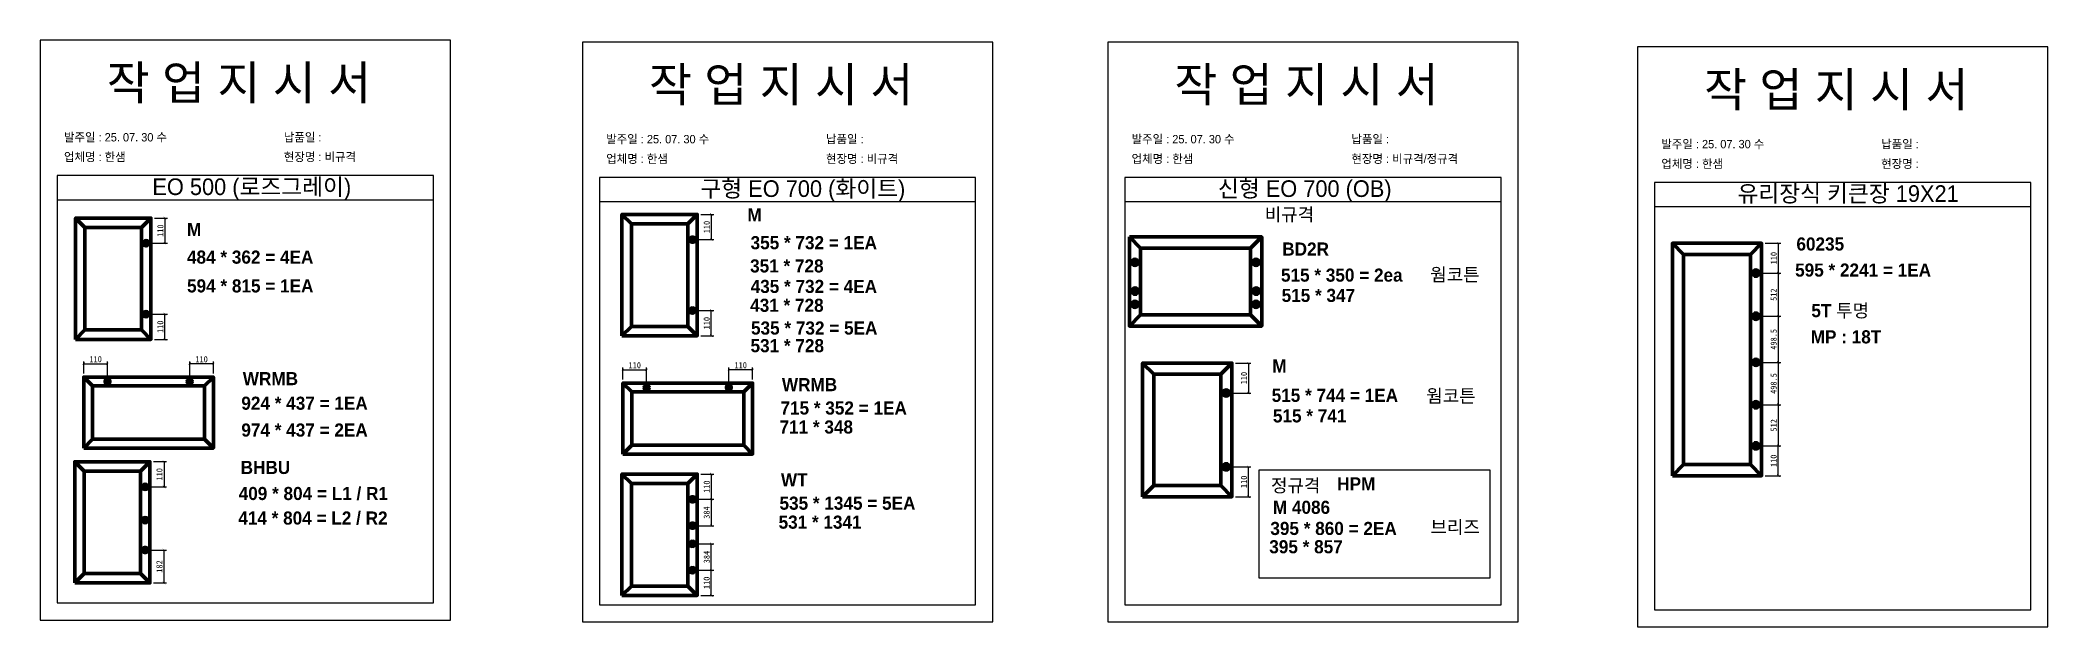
# Model space of a CAD drawing. Header units: millimetres. Extents: x -44117 to 256353, y -2095463 to 65325.
# Drawn here: x 111297 to 119517, y -222822 to -220418 of the extents above; entities that cross this region are included whole.
import ezdxf

# ---------------------------------------------------------------- set-up
doc = ezdxf.new("R2010")
doc.units = ezdxf.units.MM
doc.header["$LTSCALE"] = 10
doc.layers.add('Layer1', color=7, linetype='Continuous', lineweight=70)
doc.styles.add('MtX_Gulim', font='')
doc.styles.get('MtX_Gulim').set_extended_font_data('Gulim', bold=True)
doc.dimstyles.new('ISO-25', dxfattribs={"dimtxt": 2.5, "dimasz": 2.5, "dimexe": 1, "dimexo": 1, "dimtad": 1, "dimtxsty": 'Standard', "dimblk": 'ARCHTICK', "dimcen": 2.5, "dimadec": 0, "dimazin": 0, "dimtfac": 1, "dimtmove": 0, "dimatfit": 3, "dimfxl": 0, "dimarcsym": 0})

msp = doc.modelspace()

# ---------------------------------------------------------------- texts
at = {"linetype": 'Continuous', "style": 'MtX_Gulim'}
for s, height, p in [('M', 53.70285, (114192.79952, -221160.96768)), ('비규격', 53.702852, (116310.82801, -221159.46066)), ('M', 53.70285, (111898.36412, -221220.80125)), ('355 * 732 = 1EA', 53.7028516, (114205.81179, -221274.8393)), ('BD2R', 53.702852, (116382.50561, -221300.90541)), ('60235', 53.702852, (118487.54823, -221280.18421)), ('484 * 362 = 4EA', 53.7028516, (111898.36412, -221333.99553)), ('515 * 350 = 2ea', 53.7028516, (116377.2268, -221407.74442)), ('웜코튼', 53.702852, (116988.23325, -221405.81135)), ('595 * 2241 = 1EA', 53.7028516, (118482.26942, -221387.02322)), ('594 * 815 = 1EA', 53.7028516, (111898.64826, -221451.91086)), ('435 * 732 = 4EA', 53.7028516, (114206.09593, -221453.99088)), ('5T 투명', 53.702852, (118548.58821, -221553.21427)), ('535 * 732 = 5EA', 53.7028516, (114207.55623, -221624.57181)), ('MP : 18T', 53.702852, (118546.0367, -221660.72711)), ('M', 53.70285, (116341.68145, -221780.29171)), ('WRMB', 53.702852, (112126.84236, -221831.86185)), ('WRMB', 53.702852, (114334.02358, -221856.47322)), ('515 * 744 = 1EA', 53.7028516, (116339.12994, -221900.28373)), ('웜코튼', 53.702852, (116971.90359, -221902.70305)), ('924 * 437 = 1EA', 53.7028516, (112120.9043, -221932.59576)), ('715 * 352 = 1EA', 53.7028516, (114328.08552, -221952.24329)), ('974 * 437 = 2EA', 53.7028516, (112120.9043, -222042.44988)), ('BHBU', 53.702852, (112117.99558, -222195.73499)), ('409 * 804 = L1 / R1', 53.7028516, (112110.02211, -222302.50844)), ('WT', 53.702852, (114330.10701, -222246.3709)), ('정규격', 53.702852, (116336.38617, -222269.79578)), ('535 * 1345 = 5EA', 53.7028516, (114324.16895, -222342.14097)), ('M 4086', 53.702852, (116344.0407, -222359.09864)), ('414 * 804 = L2 / R2', 53.7028516, (112108.42742, -222403.0699)), ('395 * 860 = 2EA', 53.7028516, (116333.83466, -222445.63688)), ('브리즈', 53.702852, (116989.57279, -222440.17868))]:
    msp.add_text(s, height=height, dxfattribs=at).set_placement(p)
at = {"color": 242, "linetype": 'Continuous', "true_color": 0xcd2027, "style": 'MtX_Gulim'}
for s, p in [('351 * 728', (114203.81263, -221370.01592)), ('515 * 347', (116379.9541, -221490.83345)), ('431 * 728', (114204.09677, -221531.30693)), ('531 * 728', (114205.55707, -221696.78484)), ('515 * 741', (116344.23296, -221984.48356)), ('711 * 348', (114324.34681, -222029.92198)), ('HPM', (116607.48413, -222263.02703)), ('531 * 1341', (114320.43024, -222419.81965)), ('395 * 857', (116329.40954, -222520.66067))]:
    msp.add_text(s, height=53.702852, dxfattribs=at).set_placement(p)
at = {"attachment_point": 1}
for s, width, gutter_width, heights, insert, char_height in [('{\\fGulim|b0|i0|c129|p50;작 업 지 시 서}', 3307.3198183, 12.5, [-155.84554], (111570.03299, -220522.23644), 140), ('{\\fGulim|b0|i0|c129|p50;작 업 지 시 서}', 3307.3198183, 12.5, [-155.84554], (113789.89427, -220529.97618), 140), ('{\\fGulim|b0|i0|c129|p50;작 업 지 시 서}', 3307.3198183, 12.5, [-155.84554], (115940.8972, -220529.97618), 140), ('{\\fGulim|b0|i0|c129|p50;작 업 지 시 서}', 3307.3198183, 12.5, [-155.84554], (118109.72758, -220550.30573), 140), ('{\\fGulim|b0|i0|c129|p50;발주일 : 25. 07. 30 수}', 3307.3198183, 12.5, [34.50412], (111394.82364, -220798.95686), 34.3), ('{\\fGulim|b0|i0|c129|p50;납품일 :}', 3307.3198183, 12.5, [37.67976], (112294.80162, -220798.95686), 34.3), ('{\\fGulim|b0|i0|c129|p50;발주일 : 25. 07. 30 수}', 3307.3198183, 12.5, [34.50412], (113614.68492, -220806.6966), 34.3), ('{\\fGulim|b0|i0|c129|p50;납품일 :}', 3307.3198183, 12.5, [37.67976], (114514.6629, -220806.6966), 34.3), ('{\\fGulim|b0|i0|c129|p50;발주일 : 25. 07. 30 수}', 3307.3198183, 12.5, [34.50412], (115765.68785, -220806.6966), 34.3), ('{\\fGulim|b0|i0|c129|p50;납품일 :}', 3307.3198183, 12.5, [37.67976], (116665.66583, -220806.6966), 34.3), ('{\\fGulim|b0|i0|c129|p50;발주일 : 25. 07. 30 수}', 3307.3198183, 12.5, [34.50412], (117934.51822, -220827.02615), 34.3), ('{\\fGulim|b0|i0|c129|p50;납품일 :}', 3307.3198183, 12.5, [37.67976], (118834.49621, -220827.02615), 34.3), ('{\\fGulim|b0|i0|c129|p50;업체명 : 한샘}', 3307.3198183, 12.5, [36.11279], (111394.82364, -220879.61304), 34.3), ('{\\fGulim|b0|i0|c129|p50;현장명 : 비규격}', 3307.3198183, 12.5, [-38.2735], (112294.80162, -220879.61304), 34.3), ('{\\fGulim|b0|i0|c129|p50;업체명 : 한샘}', 3307.3198183, 12.5, [36.11279], (113614.68492, -220887.35278), 34.3), ('{\\fGulim|b0|i0|c129|p50;현장명 : 비규격}', 3307.3198183, 12.5, [-38.2735], (114514.6629, -220887.35278), 34.3), ('{\\fGulim|b0|i0|c129|p50;업체명 : 한샘}', 3307.3198183, 12.5, [36.11279], (115765.68785, -220887.35278), 34.3), ('{\\fGulim|b0|i0|c129|p50;현장명 : 비규격/정규격}', 3307.3198183, 12.5, [-41.60759], (116665.66583, -220887.35278), 34.3), ('{\\fGulim|b0|i0|c129|p50;업체명 : 한샘}', 3307.3198183, 12.5, [36.11279], (117934.51822, -220907.68233), 34.3), ('{\\fGulim|b0|i0|c129|p50;현장명 : }', 3307.3198183, 12.5, [-38.2735], (118834.49621, -220907.68233), 34.3), ('{\\fGulim|b0|i0|c129|p50;EO 500 (로즈그레이)}', 6570.6870665, 24.83388, [71.74566], (111756.65013, -220984.72142), 68.1441707), ('{\\fGulim|b0|i0|c129|p50;구형 EO 700 (화이트)}', 6570.6870665, 24.83388, [71.74566], (114000.3391, -220992.46116), 68.1441707), ('{\\fGulim|b0|i0|c129|p50;신형 EO 700 (OB)}', 6570.6870665, 24.83388, [71.74566], (116119.15856, -220992.46116), 68.1441707), ('{\\fGulim|b0|i0|c129|p50;유리장식 키큰장 19X21}', 6570.6870665, 24.83388, [71.74566], (118246.12815, -221012.79071), 68.1441707)]:
    msp.add_mtext_dynamic_manual_height_columns(s, width=width, gutter_width=gutter_width, heights=heights, dxfattribs=dict(at, insert=insert, char_height=char_height))

# ---------------------------------------------------------------- blocks, each defined once
blk = doc.blocks.new('_ArchTick')
at = {"color": 0, "linetype": 'ByBlock', "const_width": 0.15}
blk.add_lwpolyline([(-0.5, -0.5), (0.5, 0.5)], dxfattribs=at)
blk = doc.blocks.new('*D3058')
at = {"color": 0, "lineweight": -2}
for p, q in [((111765.6, -221147.1), (111818.1, -221147.1)), ((111808.1, -221147.1), (111808.1, -221250.3)), ((111745.9, -221250.3), (111818.1, -221250.3))]:
    blk.add_line(p, q, dxfattribs=at)
at = {"layer": 'Defpoints', "color": 0}
for p in [(111750.6, -221147.1), (111730.9, -221250.3), (111808.1, -221250.3)]:
    blk.add_point(p, dxfattribs=at)
at = {"color": 0, "lineweight": -2, "xscale": 10, "yscale": 10, "zscale": 10}
for p, rotation in [((111808.1, -221147.1), 90), ((111808.1, -221250.3), 270)]:
    blk.add_blockref('_ArchTick', p, dxfattribs=dict(at, rotation=rotation))
at = {"color": 0, "insert": (111789.4, -221198.7), "char_height": 25, "attachment_point": 5, "rotation": 90}
blk.add_mtext('110', dxfattribs=at)
blk = doc.blocks.new('*D3059')
at = {"color": 0, "lineweight": -2}
for p, q in [((111745.9, -221540.9), (111818.1, -221540.9)), ((111808.1, -221644.2), (111808.1, -221540.9)), ((111765.6, -221644.2), (111818.1, -221644.2))]:
    blk.add_line(p, q, dxfattribs=at)
at = {"layer": 'Defpoints', "color": 0}
for p in [(111730.9, -221540.9), (111808.1, -221540.9), (111750.6, -221644.2)]:
    blk.add_point(p, dxfattribs=at)
at = {"color": 0, "lineweight": -2, "xscale": 10, "yscale": 10, "zscale": 10}
for p, rotation in [((111808.1, -221540.9), 90), ((111808.1, -221644.2), 270)]:
    blk.add_blockref('_ArchTick', p, dxfattribs=dict(at, rotation=rotation))
at = {"color": 0, "insert": (111789.4, -221592.5), "char_height": 25, "attachment_point": 5, "rotation": 90}
blk.add_mtext('110', dxfattribs=at)
blk = doc.blocks.new('*D3065')
at = {"color": 0, "lineweight": -2}
for p, q in [((111909.5, -221802.2), (111909.5, -221734.3)), ((112006.9, -221744.3), (111909.5, -221744.3)), ((112006.9, -221783.6), (112006.9, -221734.3))]:
    blk.add_line(p, q, dxfattribs=at)
at = {"layer": 'Defpoints', "color": 0}
for p in [(111909.5, -221744.3), (111909.5, -221817.2), (112006.9, -221798.6)]:
    blk.add_point(p, dxfattribs=at)
at = {"color": 0, "lineweight": -2, "xscale": 10, "yscale": 10, "zscale": 10, "rotation": 180}
blk.add_blockref('_ArchTick', (111909.5, -221744.3), dxfattribs=at)
at = {"color": 0, "lineweight": -2, "xscale": 10, "yscale": 10, "zscale": 10}
blk.add_blockref('_ArchTick', (112006.9, -221744.3), dxfattribs=at)
at = {"color": 0, "insert": (111958.2, -221725.6), "char_height": 25, "attachment_point": 5}
blk.add_mtext('110', dxfattribs=at)
blk = doc.blocks.new('*D3066')
at = {"color": 0, "lineweight": -2}
for p, q in [((111475.7, -221783.6), (111475.7, -221734.3)), ((111475.7, -221744.3), (111573.1, -221744.3)), ((111573.1, -221802.2), (111573.1, -221734.3))]:
    blk.add_line(p, q, dxfattribs=at)
at = {"layer": 'Defpoints', "color": 0}
for p in [(111573.1, -221744.3), (111475.7, -221798.6), (111573.1, -221817.2)]:
    blk.add_point(p, dxfattribs=at)
at = {"color": 0, "lineweight": -2, "xscale": 10, "yscale": 10, "zscale": 10, "rotation": 180}
blk.add_blockref('_ArchTick', (111475.7, -221744.3), dxfattribs=at)
at = {"color": 0, "lineweight": -2, "xscale": 10, "yscale": 10, "zscale": 10}
blk.add_blockref('_ArchTick', (111573.1, -221744.3), dxfattribs=at)
at = {"color": 0, "insert": (111524.4, -221725.6), "char_height": 25, "attachment_point": 5}
blk.add_mtext('110', dxfattribs=at)
blk = doc.blocks.new('*D3069')
at = {"color": 0, "lineweight": -2}
for p, q in [((111761.9, -222145.2), (111814.4, -222145.2)), ((111804.4, -222145.2), (111804.4, -222248.5)), ((111742.2, -222248.5), (111814.4, -222248.5))]:
    blk.add_line(p, q, dxfattribs=at)
at = {"layer": 'Defpoints', "color": 0}
for p in [(111746.9, -222145.2), (111727.2, -222248.5), (111804.4, -222248.5)]:
    blk.add_point(p, dxfattribs=at)
at = {"color": 0, "lineweight": -2, "xscale": 10, "yscale": 10, "zscale": 10}
for p, rotation in [((111804.4, -222145.2), 90), ((111804.4, -222248.5), 270)]:
    blk.add_blockref('_ArchTick', p, dxfattribs=dict(at, rotation=rotation))
at = {"color": 0, "insert": (111785.6, -222196.9), "char_height": 25, "attachment_point": 5, "rotation": 90}
blk.add_mtext('110', dxfattribs=at)
blk = doc.blocks.new('*D3070')
at = {"color": 0, "lineweight": -2}
for p, q in [((111742.2, -222507.4), (111814.4, -222507.4)), ((111804.4, -222642.3), (111804.4, -222507.4)), ((111761.9, -222642.3), (111814.4, -222642.3))]:
    blk.add_line(p, q, dxfattribs=at)
at = {"layer": 'Defpoints', "color": 0}
for p in [(111727.2, -222507.4), (111804.4, -222507.4), (111746.9, -222642.3)]:
    blk.add_point(p, dxfattribs=at)
at = {"color": 0, "lineweight": -2, "xscale": 10, "yscale": 10, "zscale": 10}
for p, rotation in [((111804.4, -222507.4), 90), ((111804.4, -222642.3), 270)]:
    blk.add_blockref('_ArchTick', p, dxfattribs=dict(at, rotation=rotation))
at = {"color": 0, "insert": (111785.6, -222574.8), "char_height": 25, "attachment_point": 5, "rotation": 90}
blk.add_mtext('182', dxfattribs=at)
blk = doc.blocks.new('*D3071')
at = {"color": 0, "lineweight": -2}
for p, q in [((116191.3, -221741.6), (116254.5, -221741.6)), ((116244.5, -221741.6), (116244.5, -221863.9)), ((116168, -221863.9), (116254.5, -221863.9))]:
    blk.add_line(p, q, dxfattribs=at)
at = {"layer": 'Defpoints', "color": 0}
for p in [(116176.3, -221741.6), (116153, -221863.9), (116244.5, -221863.9)]:
    blk.add_point(p, dxfattribs=at)
at = {"color": 0, "lineweight": -2, "xscale": 10, "yscale": 10, "zscale": 10}
for p, rotation in [((116244.5, -221741.6), 90), ((116244.5, -221863.9), 270)]:
    blk.add_blockref('_ArchTick', p, dxfattribs=dict(at, rotation=rotation))
at = {"color": 0, "insert": (116225.7, -221802.8), "char_height": 25, "attachment_point": 5, "rotation": 90}
blk.add_mtext('110', dxfattribs=at)
blk = doc.blocks.new('*D3072')
at = {"color": 0, "lineweight": -2}
for p, q in [((116168, -222166.6), (116254.5, -222166.6)), ((116244.5, -222288.9), (116244.5, -222166.6)), ((116191.3, -222288.9), (116254.5, -222288.9))]:
    blk.add_line(p, q, dxfattribs=at)
at = {"layer": 'Defpoints', "color": 0}
for p in [(116153, -222166.6), (116244.5, -222166.6), (116176.3, -222288.9)]:
    blk.add_point(p, dxfattribs=at)
at = {"color": 0, "lineweight": -2, "xscale": 10, "yscale": 10, "zscale": 10}
for p, rotation in [((116244.5, -222166.6), 90), ((116244.5, -222288.9), 270)]:
    blk.add_blockref('_ArchTick', p, dxfattribs=dict(at, rotation=rotation))
at = {"color": 0, "insert": (116225.7, -222227.8), "char_height": 25, "attachment_point": 5, "rotation": 90}
blk.add_mtext('110', dxfattribs=at)
blk = doc.blocks.new('*D3073')
at = {"color": 0, "lineweight": -2}
for p, q in [((114116.7, -221826.8), (114116.7, -221758.9)), ((114214.1, -221808.2), (114214.1, -221758.9)), ((114214.1, -221768.9), (114116.7, -221768.9))]:
    blk.add_line(p, q, dxfattribs=at)
at = {"layer": 'Defpoints', "color": 0}
for p in [(114116.7, -221768.9), (114116.7, -221841.8), (114214.1, -221823.2)]:
    blk.add_point(p, dxfattribs=at)
at = {"color": 0, "lineweight": -2, "xscale": 10, "yscale": 10, "zscale": 10, "rotation": 180}
blk.add_blockref('_ArchTick', (114116.7, -221768.9), dxfattribs=at)
at = {"color": 0, "lineweight": -2, "xscale": 10, "yscale": 10, "zscale": 10}
blk.add_blockref('_ArchTick', (114214.1, -221768.9), dxfattribs=at)
at = {"color": 0, "insert": (114165.4, -221750.2), "char_height": 25, "attachment_point": 5}
blk.add_mtext('110', dxfattribs=at)
blk = doc.blocks.new('*D3074')
at = {"color": 0, "lineweight": -2}
for p, q in [((113682.9, -221808.2), (113682.9, -221758.9)), ((113780.2, -221826.8), (113780.2, -221758.9)), ((113682.9, -221768.9), (113780.2, -221768.9))]:
    blk.add_line(p, q, dxfattribs=at)
at = {"layer": 'Defpoints', "color": 0}
for p in [(113682.9, -221823.2), (113780.2, -221768.9), (113780.2, -221841.8)]:
    blk.add_point(p, dxfattribs=at)
at = {"color": 0, "lineweight": -2, "xscale": 10, "yscale": 10, "zscale": 10, "rotation": 180}
blk.add_blockref('_ArchTick', (113682.9, -221768.9), dxfattribs=at)
at = {"color": 0, "lineweight": -2, "xscale": 10, "yscale": 10, "zscale": 10}
blk.add_blockref('_ArchTick', (113780.2, -221768.9), dxfattribs=at)
at = {"color": 0, "insert": (113731.6, -221750.2), "char_height": 25, "attachment_point": 5}
blk.add_mtext('110', dxfattribs=at)
blk = doc.blocks.new('*D3078')
at = {"color": 0, "lineweight": -2}
for p, q in [((114002.5, -221132.3), (114055, -221132.3)), ((114045, -221132.3), (114045, -221235.5)), ((113982.8, -221235.5), (114055, -221235.5))]:
    blk.add_line(p, q, dxfattribs=at)
at = {"layer": 'Defpoints', "color": 0}
for p in [(113987.5, -221132.3), (113967.8, -221235.5), (114045, -221235.5)]:
    blk.add_point(p, dxfattribs=at)
at = {"color": 0, "lineweight": -2, "xscale": 10, "yscale": 10, "zscale": 10}
for p, rotation in [((114045, -221132.3), 90), ((114045, -221235.5), 270)]:
    blk.add_blockref('_ArchTick', p, dxfattribs=dict(at, rotation=rotation))
at = {"color": 0, "insert": (114026.2, -221183.9), "char_height": 25, "attachment_point": 5, "rotation": 90}
blk.add_mtext('110', dxfattribs=at)
blk = doc.blocks.new('*D3079')
at = {"color": 0, "lineweight": -2}
for p, q in [((113982.8, -221526.1), (114055, -221526.1)), ((114045, -221629.4), (114045, -221526.1)), ((114002.5, -221629.4), (114055, -221629.4))]:
    blk.add_line(p, q, dxfattribs=at)
at = {"layer": 'Defpoints', "color": 0}
for p in [(113967.8, -221526.1), (114045, -221526.1), (113987.5, -221629.4)]:
    blk.add_point(p, dxfattribs=at)
at = {"color": 0, "lineweight": -2, "xscale": 10, "yscale": 10, "zscale": 10}
for p, rotation in [((114045, -221526.1), 90), ((114045, -221629.4), 270)]:
    blk.add_blockref('_ArchTick', p, dxfattribs=dict(at, rotation=rotation))
at = {"color": 0, "insert": (114026.2, -221577.8), "char_height": 25, "attachment_point": 5, "rotation": 90}
blk.add_mtext('110', dxfattribs=at)
blk = doc.blocks.new('*D3080')
at = {"color": 0, "lineweight": -2}
for p, q in [((114002.5, -222196.3), (114055, -222196.3)), ((114045, -222196.3), (114045, -222299.5)), ((113982.8, -222299.5), (114055, -222299.5))]:
    blk.add_line(p, q, dxfattribs=at)
at = {"layer": 'Defpoints', "color": 0}
for p in [(113987.5, -222196.3), (113967.8, -222299.5), (114045, -222299.5)]:
    blk.add_point(p, dxfattribs=at)
at = {"color": 0, "lineweight": -2, "xscale": 10, "yscale": 10, "zscale": 10}
for p, rotation in [((114045, -222196.3), 90), ((114045, -222299.5), 270)]:
    blk.add_blockref('_ArchTick', p, dxfattribs=dict(at, rotation=rotation))
at = {"color": 0, "insert": (114026.2, -222247.9), "char_height": 25, "attachment_point": 5, "rotation": 90}
blk.add_mtext('110', dxfattribs=at)
blk = doc.blocks.new('*D3081')
at = {"color": 0, "lineweight": -2}
for p, q in [((113982.8, -222590.1), (114055, -222590.1)), ((114045, -222693.3), (114045, -222590.1)), ((114002.5, -222693.3), (114055, -222693.3))]:
    blk.add_line(p, q, dxfattribs=at)
at = {"layer": 'Defpoints', "color": 0}
for p in [(113967.8, -222590.1), (114045, -222590.1), (113987.5, -222693.3)]:
    blk.add_point(p, dxfattribs=at)
at = {"color": 0, "lineweight": -2, "xscale": 10, "yscale": 10, "zscale": 10}
for p, rotation in [((114045, -222590.1), 90), ((114045, -222693.3), 270)]:
    blk.add_blockref('_ArchTick', p, dxfattribs=dict(at, rotation=rotation))
at = {"color": 0, "insert": (114026.2, -222641.7), "char_height": 25, "attachment_point": 5, "rotation": 90}
blk.add_mtext('110', dxfattribs=at)
blk = doc.blocks.new('*D3083')
at = {"color": 0, "lineweight": -2}
for p, q in [((113982.8, -222299.5), (114055, -222299.5)), ((114045, -222299.5), (114045, -222407.6)), ((113982.8, -222407.6), (114055, -222407.6))]:
    blk.add_line(p, q, dxfattribs=at)
at = {"layer": 'Defpoints', "color": 0}
for p in [(113967.8, -222299.5), (113967.8, -222407.6), (114045, -222407.6)]:
    blk.add_point(p, dxfattribs=at)
at = {"color": 0, "lineweight": -2, "xscale": 10, "yscale": 10, "zscale": 10}
for p, rotation in [((114045, -222299.5), 90), ((114045, -222407.6), 270)]:
    blk.add_blockref('_ArchTick', p, dxfattribs=dict(at, rotation=rotation))
at = {"color": 0, "insert": (114026.2, -222353.6), "char_height": 25, "attachment_point": 5, "rotation": 90}
blk.add_mtext('384', dxfattribs=at)
blk = doc.blocks.new('*D3084')
at = {"color": 0, "lineweight": -2}
for p, q in [((113982.8, -222482), (114055, -222482)), ((114045, -222590.1), (114045, -222482)), ((113982.8, -222590.1), (114055, -222590.1))]:
    blk.add_line(p, q, dxfattribs=at)
at = {"layer": 'Defpoints', "color": 0}
for p in [(113967.8, -222482), (114045, -222482), (113967.8, -222590.1)]:
    blk.add_point(p, dxfattribs=at)
at = {"color": 0, "lineweight": -2, "xscale": 10, "yscale": 10, "zscale": 10}
for p, rotation in [((114045, -222482), 90), ((114045, -222590.1), 270)]:
    blk.add_blockref('_ArchTick', p, dxfattribs=dict(at, rotation=rotation))
at = {"color": 0, "insert": (114026.2, -222536.1), "char_height": 25, "attachment_point": 5, "rotation": 90}
blk.add_mtext('384', dxfattribs=at)
blk = doc.blocks.new('*D3085')
at = {"color": 0, "lineweight": -2}
for p, q in [((118360.1, -221250.2), (118423.3, -221250.2)), ((118413.3, -221250.2), (118413.3, -221372.5)), ((118336.8, -221372.5), (118423.3, -221372.5))]:
    blk.add_line(p, q, dxfattribs=at)
at = {"layer": 'Defpoints', "color": 0}
for p in [(118345.1, -221250.2), (118321.8, -221372.5), (118413.3, -221372.5)]:
    blk.add_point(p, dxfattribs=at)
at = {"color": 0, "lineweight": -2, "xscale": 10, "yscale": 10, "zscale": 10}
for p, rotation in [((118413.3, -221250.2), 90), ((118413.3, -221372.5), 270)]:
    blk.add_blockref('_ArchTick', p, dxfattribs=dict(at, rotation=rotation))
at = {"color": 0, "insert": (118394.5, -221311.3), "char_height": 25, "attachment_point": 5, "rotation": 90}
blk.add_mtext('110', dxfattribs=at)
blk = doc.blocks.new('*D3086')
at = {"color": 0, "lineweight": -2}
for p, q in [((118336.8, -222080.5), (118423.3, -222080.5)), ((118413.3, -222202.8), (118413.3, -222080.5)), ((118360.1, -222202.8), (118423.3, -222202.8))]:
    blk.add_line(p, q, dxfattribs=at)
at = {"layer": 'Defpoints', "color": 0}
for p in [(118321.8, -222080.5), (118413.3, -222080.5), (118345.1, -222202.8)]:
    blk.add_point(p, dxfattribs=at)
at = {"color": 0, "lineweight": -2, "xscale": 10, "yscale": 10, "zscale": 10}
for p, rotation in [((118413.3, -222080.5), 90), ((118413.3, -222202.8), 270)]:
    blk.add_blockref('_ArchTick', p, dxfattribs=dict(at, rotation=rotation))
at = {"color": 0, "insert": (118394.5, -222141.7), "char_height": 25, "attachment_point": 5, "rotation": 90}
blk.add_mtext('110', dxfattribs=at)
blk = doc.blocks.new('*D3087')
at = {"color": 0, "lineweight": -2}
for p, q in [((118336.8, -221372.5), (118423.3, -221372.5)), ((118413.3, -221372.5), (118413.3, -221549.6)), ((118336.8, -221549.6), (118423.3, -221549.6))]:
    blk.add_line(p, q, dxfattribs=at)
at = {"layer": 'Defpoints', "color": 0}
for p in [(118321.8, -221372.5), (118321.8, -221549.6), (118413.3, -221549.6)]:
    blk.add_point(p, dxfattribs=at)
at = {"color": 0, "lineweight": -2, "xscale": 10, "yscale": 10, "zscale": 10}
for p, rotation in [((118413.3, -221372.5), 90), ((118413.3, -221549.6), 270)]:
    blk.add_blockref('_ArchTick', p, dxfattribs=dict(at, rotation=rotation))
at = {"color": 0, "insert": (118394.5, -221461), "char_height": 25, "attachment_point": 5, "rotation": 90}
blk.add_mtext('512', dxfattribs=at)
blk = doc.blocks.new('*D3088')
at = {"color": 0, "lineweight": -2}
for p, q in [((118336.8, -221549.6), (118423.3, -221549.6)), ((118413.3, -221549.6), (118413.3, -221738.4)), ((118336.8, -221738.4), (118423.3, -221738.4))]:
    blk.add_line(p, q, dxfattribs=at)
at = {"layer": 'Defpoints', "color": 0}
for p in [(118321.8, -221549.6), (118321.8, -221738.4), (118413.3, -221738.4)]:
    blk.add_point(p, dxfattribs=at)
at = {"color": 0, "lineweight": -2, "xscale": 10, "yscale": 10, "zscale": 10}
for p, rotation in [((118413.3, -221549.6), 90), ((118413.3, -221738.4), 270)]:
    blk.add_blockref('_ArchTick', p, dxfattribs=dict(at, rotation=rotation))
at = {"color": 0, "insert": (118394.5, -221644), "char_height": 25, "attachment_point": 5, "rotation": 90}
blk.add_mtext('498.5', dxfattribs=at)
blk = doc.blocks.new('*D3089')
at = {"color": 0, "lineweight": -2}
for p, q in [((118336.8, -221738.4), (118423.3, -221738.4)), ((118413.3, -221738.4), (118413.3, -221911.9)), ((118336.8, -221911.9), (118423.3, -221911.9))]:
    blk.add_line(p, q, dxfattribs=at)
at = {"layer": 'Defpoints', "color": 0}
for p in [(118321.8, -221738.4), (118321.8, -221911.9), (118413.3, -221911.9)]:
    blk.add_point(p, dxfattribs=at)
at = {"color": 0, "lineweight": -2, "xscale": 10, "yscale": 10, "zscale": 10}
for p, rotation in [((118413.3, -221738.4), 90), ((118413.3, -221911.9), 270)]:
    blk.add_blockref('_ArchTick', p, dxfattribs=dict(at, rotation=rotation))
at = {"color": 0, "insert": (118394.5, -221825.1), "char_height": 25, "attachment_point": 5, "rotation": 90}
blk.add_mtext('498.5', dxfattribs=at)
blk = doc.blocks.new('*D3090')
at = {"color": 0, "lineweight": -2}
for p, q in [((118336.8, -221911.9), (118423.3, -221911.9)), ((118413.3, -221911.9), (118413.3, -222080.5)), ((118336.8, -222080.5), (118423.3, -222080.5))]:
    blk.add_line(p, q, dxfattribs=at)
at = {"layer": 'Defpoints', "color": 0}
for p in [(118321.8, -221911.9), (118321.8, -222080.5), (118413.3, -222080.5)]:
    blk.add_point(p, dxfattribs=at)
at = {"color": 0, "lineweight": -2, "xscale": 10, "yscale": 10, "zscale": 10}
for p, rotation in [((118413.3, -221911.9), 90), ((118413.3, -222080.5), 270)]:
    blk.add_blockref('_ArchTick', p, dxfattribs=dict(at, rotation=rotation))
at = {"color": 0, "insert": (118394.5, -221996.2), "char_height": 25, "attachment_point": 5, "rotation": 90}
blk.add_mtext('512', dxfattribs=at)

# ---------------------------------------------------------------- dimensions: what is measured, and where the dimension line sits
for base, p1, p2, angle, text, picture, middle in [((111808.11684, -221250.31806), (111750.59219, -221147.09952), (111730.90891, -221250.31806), 90, '110', '*D3058', (111789.36684, -221198.70879)), ((114044.98672, -221235.53186), (113987.46206, -221132.31332), (113967.77879, -221235.53186), 90, '110', '*D3078', (114026.23672, -221183.92259)), ((118413.28179, -221372.45708), (118345.12321, -221250.15772), (118321.80132, -221372.45708), 90, '110', '*D3085', (118394.53179, -221311.3074)), ((118413.28179, -221549.5615), (118321.80132, -221372.45708), (118321.80132, -221549.5615), 90, '512', '*D3087', (118394.53179, -221461.00929)), ((114044.98672, -221526.14706), (113987.46206, -221629.3656), (113967.77879, -221526.14706), 270, '110', '*D3079', (114026.23672, -221577.75633)), ((111808.11684, -221540.93327), (111750.59219, -221644.1518), (111730.90891, -221540.93327), 270, '110', '*D3059', (111789.36684, -221592.54253)), ((118413.28179, -221738.37326), (118321.80132, -221549.5615), (118321.80132, -221738.37326), 90, '498.5', '*D3088', (118394.53179, -221643.96738)), ((111573.05587, -221744.33654), (111475.70369, -221798.59182), (111573.05587, -221817.15641), 180, '110', '*D3066', (111524.37978, -221725.58654)), ((113780.23708, -221768.94792), (113682.88491, -221823.2032), (113780.23708, -221841.76779), 180, '110', '*D3074', (113731.56099, -221750.19792)), ((116244.45141, -221863.94873), (116176.29283, -221741.64937), (116152.97094, -221863.94873), 90, '110', '*D3071', (116225.70141, -221802.79905)), ((118413.28179, -221911.87596), (118321.80132, -221738.37326), (118321.80132, -221911.87596), 90, '498.5', '*D3089', (118394.53179, -221825.12461)), ((118413.28179, -222080.51474), (118321.80132, -221911.87596), (118321.80132, -222080.51474), 90, '512', '*D3090', (118394.53179, -221996.19535)), ((118413.28179, -222080.51474), (118345.12321, -222202.8141), (118321.80132, -222080.51474), 270, '110', '*D3086', (118394.53179, -222141.66442)), ((111804.38843, -222248.46778), (111746.86377, -222145.24924), (111727.18049, -222248.46778), 90, '110', '*D3069', (111785.63843, -222196.85851)), ((116244.45141, -222166.63563), (116176.29283, -222288.93499), (116152.97094, -222166.63563), 270, '110', '*D3072', (116225.70141, -222227.78531)), ((114044.98672, -222299.51163), (113987.46206, -222196.29309), (113967.77879, -222299.51163), 90, '110', '*D3080', (114026.23672, -222247.90236)), ((114044.98672, -222407.64231), (113967.77879, -222299.51163), (113967.77879, -222407.64231), 90, '384', '*D3083', (114026.23672, -222353.57697)), ((111804.38843, -222507.37295), (111746.86377, -222642.30152), (111727.18049, -222507.37295), 270, '182', '*D3070', (111785.63843, -222574.83724)), ((114044.98672, -222481.99616), (113967.77879, -222590.12683), (113967.77879, -222481.99616), 270, '384', '*D3084', (114026.23672, -222536.0615)), ((114044.98672, -222590.12683), (113987.46206, -222693.34537), (113967.77879, -222590.12683), 270, '110', '*D3081', (114026.23672, -222641.7361))]:
    dim = msp.add_linear_dim(base=base, p1=p1, p2=p2, angle=angle, text=text, dimstyle='ISO-25', override={"dimscale": 10, "dimasz": 1, "dimexo": 1.5, "dimtxsty": 'Standard'})
    dim.commit()
    dim.dimension.update_dxf_attribs({"geometry": picture, "text_midpoint": middle})
for base, p1, p2, picture, middle in [((111909.53839, -221744.33654), (112006.89057, -221798.59182), (111909.53839, -221817.15641), '*D3065', (111958.21448, -221725.58654)), ((114116.7196, -221768.94792), (114214.07178, -221823.2032), (114116.7196, -221841.76779), '*D3073', (114165.39569, -221750.19792))]:
    dim = msp.add_linear_dim(base=base, p1=p1, p2=p2, text='110', dimstyle='ISO-25', override={"dimscale": 10, "dimasz": 1, "dimexo": 1.5, "dimtxsty": 'Standard'})
    dim.commit()
    dim.dimension.update_dxf_attribs({"geometry": picture, "text_midpoint": middle})

# ---------------------------------------------------------------- linework, layer by layer
for p, q in [((112907.22639, -220973.24365), (111367.22639, -220973.24365)), ((115127.08767, -220980.98339), (113587.08767, -220980.98339)), ((117278.0906, -220980.98339), (115738.0906, -220980.98339)), ((119446.92098, -221001.31294), (117906.92098, -221001.31294)), ((112907.22639, -221073.24365), (111367.22639, -221073.24365)), ((115127.08767, -221080.98339), (113587.08767, -221080.98339)), ((117278.0906, -221080.98339), (115738.0906, -221080.98339)), ((119446.92098, -221101.31294), (117906.92098, -221101.31294))]:
    msp.add_line(p, q)
for points in [[(111297.22639, -222794.07393), (112977.22639, -222794.07393), (112977.22639, -220418.07393), (111297.22639, -220418.07393)], [(113517.08767, -222801.81367), (115197.08767, -222801.81367), (115197.08767, -220425.81367), (113517.08767, -220425.81367)], [(115668.0906, -222801.81367), (117348.0906, -222801.81367), (117348.0906, -220425.81367), (115668.0906, -220425.81367)], [(117836.92098, -222822.14322), (119516.92098, -222822.14322), (119516.92098, -220446.14322), (117836.92098, -220446.14322)]]:
    msp.add_lwpolyline(points, close=True)
for points in [[(111367.22639, -220973.24365), (111367.22639, -222724.07393), (112907.22639, -222724.07393), (112907.22639, -220973.24365)], [(113587.08767, -220980.98339), (113587.08767, -222731.81367), (115127.08767, -222731.81367), (115127.08767, -220980.98339)], [(115738.0906, -220980.98339), (115738.0906, -222731.81367), (117278.0906, -222731.81367), (117278.0906, -220980.98339)], [(117906.92098, -221001.31294), (117906.92098, -222752.14322), (119446.92098, -222752.14322), (119446.92098, -221001.31294)]]:
    msp.add_lwpolyline(points)
at = {"color": 242, "true_color": 0xcd2027}
msp.add_lwpolyline([(116287.90748, -222179.22005), (117231.96627, -222179.22005), (117231.96627, -222623.18283), (116287.90748, -222623.18283)], close=True, dxfattribs=at)
at = {"layer": 'Layer1'}
for p, q in [((111480.80483, -221185.64057), (111442.26378, -221147.09952)), ((111712.05113, -221185.64057), (111750.59219, -221147.09952)), ((113717.67471, -221170.85437), (113679.13366, -221132.31332)), ((113948.92101, -221170.85437), (113987.46206, -221132.31332)), ((111730.90891, -221234.29804), (111730.90891, -221266.33808)), ((113967.77879, -221219.51183), (113967.77879, -221251.55188)), ((115756.45856, -221224.34484), (115802.12425, -221270.01053)), ((116252.97913, -221270.01053), (116298.64482, -221224.34484)), ((118025.46338, -221295.82341), (117979.79769, -221250.15772)), ((118299.45752, -221295.82341), (118345.12321, -221250.15772)), ((115779.13288, -221309.62281), (115779.13288, -221347.58572)), ((116274.98302, -221309.62281), (116274.98302, -221347.58572)), ((118321.80132, -221353.47562), (118321.80132, -221391.43854)), ((115779.75581, -221427.35607), (115779.75581, -221465.31898)), ((116275.60594, -221427.35607), (116275.60594, -221465.31898)), ((113967.77879, -221542.16708), (113967.77879, -221510.12704)), ((115779.13288, -221481.55074), (115779.13288, -221519.51366)), ((116274.98302, -221481.55074), (116274.98302, -221519.51366)), ((111730.90891, -221556.95329), (111730.90891, -221524.91325)), ((113679.13366, -221629.3656), (113717.67471, -221590.82455)), ((113987.46206, -221629.3656), (113948.92101, -221590.82455)), ((113948.92101, -221590.82455), (113987.46206, -221629.3656)), ((115756.45856, -221589.67036), (115802.12425, -221544.00467)), ((115802.12425, -221544.00467), (115756.45856, -221589.67036)), ((116252.97913, -221544.00467), (116298.64482, -221589.67036)), ((118321.80132, -221530.58004), (118321.80132, -221568.54296)), ((111442.26378, -221644.1518), (111480.80483, -221605.61075)), ((111750.59219, -221644.1518), (111712.05113, -221605.61075)), ((111712.05113, -221605.61075), (111750.59219, -221644.1518)), ((115856.633, -221787.31506), (115810.96731, -221741.64937)), ((116130.62714, -221787.31506), (116176.29283, -221741.64937)), ((118321.80132, -221719.3918), (118321.80132, -221757.35472)), ((111475.70369, -221798.59182), (111512.05429, -221834.94241)), ((111512.05429, -221834.94241), (111475.70369, -221798.59182)), ((111557.94634, -221817.15641), (111588.1654, -221817.15641)), ((111924.64792, -221817.15641), (111894.42886, -221817.15641)), ((111970.53997, -221834.94241), (112006.89057, -221798.59182)), ((113682.88491, -221823.2032), (113719.2355, -221859.55379)), ((113719.2355, -221859.55379), (113682.88491, -221823.2032)), ((113765.12755, -221841.76779), (113795.34661, -221841.76779)), ((114131.82914, -221841.76779), (114101.61007, -221841.76779)), ((114177.72119, -221859.55379), (114214.07178, -221823.2032)), ((116152.97094, -221844.96727), (116152.97094, -221882.93019)), ((118321.80132, -221892.8945), (118321.80132, -221930.85741)), ((111475.70369, -222089.39657), (111512.05429, -222053.04598)), ((111970.53997, -222053.04598), (112006.89057, -222089.39657)), ((113682.88491, -222114.00795), (113719.2355, -222077.65735)), ((114177.72119, -222077.65735), (114214.07178, -222114.00795)), ((118321.80132, -222099.4962), (118321.80132, -222061.53328)), ((111477.07641, -222183.79029), (111438.53536, -222145.24924)), ((111708.32272, -222183.79029), (111746.86377, -222145.24924)), ((116152.97094, -222185.61709), (116152.97094, -222147.65417)), ((117979.79769, -222202.8141), (118025.46338, -222157.14841)), ((118345.12321, -222202.8141), (118299.45752, -222157.14841)), ((118299.45752, -222157.14841), (118345.12321, -222202.8141)), ((111727.18049, -222232.44776), (111727.18049, -222264.4878)), ((113717.67471, -222234.83414), (113679.13366, -222196.29309)), ((113948.92101, -222234.83414), (113987.46206, -222196.29309)), ((115810.96731, -222288.93499), (115856.633, -222243.2693)), ((116176.29283, -222288.93499), (116130.62714, -222243.2693)), ((116130.62714, -222243.2693), (116176.29283, -222288.93499)), ((113967.77879, -222283.49161), (113967.77879, -222315.53165)), ((111727.18049, -222368.85144), (111727.18049, -222400.89149)), ((113967.77879, -222391.62229), (113967.77879, -222423.66233)), ((111727.18049, -222523.39297), (111727.18049, -222491.35293)), ((113967.77879, -222498.01618), (113967.77879, -222465.97613)), ((113967.77879, -222606.14686), (113967.77879, -222574.10681)), ((111438.53536, -222642.30152), (111477.07641, -222603.76047)), ((111746.86377, -222642.30152), (111708.32272, -222603.76047)), ((111708.32272, -222603.76047), (111746.86377, -222642.30152)), ((113679.13366, -222693.34537), (113717.67471, -222654.80432)), ((113987.46206, -222693.34537), (113948.92101, -222654.80432)), ((113948.92101, -222654.80432), (113987.46206, -222693.34537))]:
    msp.add_line(p, q, dxfattribs=at)
for points in [[(111442.26378, -221644.1518), (111750.59219, -221644.1518), (111750.59219, -221147.09952), (111442.26378, -221147.09952)], [(111480.80483, -221605.61075), (111712.05113, -221605.61075), (111712.05113, -221185.64057), (111480.80483, -221185.64057)], [(113679.13366, -221629.3656), (113987.46206, -221629.3656), (113987.46206, -221132.31332), (113679.13366, -221132.31332)], [(113717.67471, -221590.82455), (113948.92101, -221590.82455), (113948.92101, -221170.85437), (113717.67471, -221170.85437)], [(111746.92893, -221250.31806), (111714.88889, -221250.31806)], [(113983.79881, -221235.53186), (113951.75877, -221235.53186)], [(115756.45856, -221224.34484), (115756.45856, -221589.67036), (116298.64482, -221589.67036), (116298.64482, -221224.34484)], [(115802.12425, -221270.01053), (115802.12425, -221544.00467), (116252.97913, -221544.00467), (116252.97913, -221270.01053)], [(117979.79769, -222202.8141), (118345.12321, -222202.8141), (118345.12321, -221250.15772), (117979.79769, -221250.15772)], [(115798.11434, -221328.60426), (115760.15142, -221328.60426)], [(116293.96447, -221328.60426), (116256.00156, -221328.60426)], [(118025.46338, -222157.14841), (118299.45752, -222157.14841), (118299.45752, -221295.82341), (118025.46338, -221295.82341)], [(118340.78277, -221372.45708), (118302.81986, -221372.45708)], [(115798.11434, -221500.5322), (115760.15142, -221500.5322)], [(115798.73726, -221446.33752), (115760.77435, -221446.33752)], [(116293.96447, -221500.5322), (116256.00156, -221500.5322)], [(116294.5874, -221446.33752), (116256.62449, -221446.33752)], [(111746.92893, -221540.93327), (111714.88889, -221540.93327)], [(113983.79881, -221526.14706), (113951.75877, -221526.14706)], [(118340.78277, -221549.5615), (118302.81986, -221549.5615)], [(115810.96731, -222288.93499), (116176.29283, -222288.93499), (116176.29283, -221741.64937), (115810.96731, -221741.64937)], [(118340.78277, -221738.37326), (118302.81986, -221738.37326)], [(111475.70369, -222089.39657), (111475.70369, -221798.59182), (112006.89057, -221798.59182), (112006.89057, -222089.39657)], [(111512.05429, -222053.04598), (111512.05429, -221834.94241), (111970.53997, -221834.94241), (111970.53997, -222053.04598)], [(111573.05587, -221802.04687), (111573.05587, -221832.26594)], [(111909.53839, -221802.04687), (111909.53839, -221832.26594)], [(113682.88491, -222114.00795), (113682.88491, -221823.2032), (114214.07178, -221823.2032), (114214.07178, -222114.00795)], [(113780.23708, -221826.65825), (113780.23708, -221856.87732)], [(114116.7196, -221826.65825), (114116.7196, -221856.87732)], [(115856.633, -222243.2693), (116130.62714, -222243.2693), (116130.62714, -221787.31506), (115856.633, -221787.31506)], [(113719.2355, -222077.65735), (113719.2355, -221859.55379), (114177.72119, -221859.55379), (114177.72119, -222077.65735)], [(116171.9524, -221863.94873), (116133.98948, -221863.94873)], [(118340.78277, -221911.87596), (118302.81986, -221911.87596)], [(118340.78277, -222080.51474), (118302.81986, -222080.51474)], [(111438.53536, -222642.30152), (111746.86377, -222642.30152), (111746.86377, -222145.24924), (111438.53536, -222145.24924)], [(116171.9524, -222166.63563), (116133.98948, -222166.63563)], [(111477.07641, -222603.76047), (111708.32272, -222603.76047), (111708.32272, -222183.79029), (111477.07641, -222183.79029)], [(111743.20051, -222248.46778), (111711.16047, -222248.46778)], [(113679.13366, -222693.34537), (113987.46206, -222693.34537), (113987.46206, -222196.29309), (113679.13366, -222196.29309)], [(113717.67471, -222654.80432), (113948.92101, -222654.80432), (113948.92101, -222234.83414), (113717.67471, -222234.83414)], [(113983.79881, -222299.51163), (113951.75877, -222299.51163)], [(111743.20051, -222384.87146), (111711.16047, -222384.87146)], [(113983.79881, -222407.64231), (113951.75877, -222407.64231)], [(113983.79881, -222481.99616), (113951.75877, -222481.99616)], [(111743.20051, -222507.37295), (111711.16047, -222507.37295)], [(113983.79881, -222590.12683), (113951.75877, -222590.12683)]]:
    msp.add_lwpolyline(points, close=True, dxfattribs=at)
for centre, radius in [((111730.90891, -221250.31806), 10.68001), ((113967.77879, -221235.53186), 10.68001), ((115779.13288, -221328.60426), 12.6543), ((116274.98302, -221328.60426), 12.6543), ((115779.75581, -221446.33752), 12.6543), ((116275.60594, -221446.33752), 12.6543), ((118321.80132, -221372.45708), 12.6543), ((113967.77879, -221526.14706), 10.68001), ((115779.13288, -221500.5322), 12.6543), ((116274.98302, -221500.5322), 12.6543), ((111730.90891, -221540.93327), 10.68001), ((118321.80132, -221549.5615), 12.6543), ((118321.80132, -221738.37326), 12.6543), ((111573.05587, -221817.15641), 10.07302), ((111909.53839, -221817.15641), 10.07302), ((113780.23708, -221841.76779), 10.07302), ((114116.7196, -221841.76779), 10.07302), ((116152.97094, -221863.94873), 12.6543), ((118321.80132, -221911.87596), 12.6543), ((118321.80132, -222080.51474), 12.6543), ((116152.97094, -222166.63563), 12.6543), ((111727.18049, -222248.46778), 10.68001), ((113967.77879, -222299.51163), 10.68001), ((111727.18049, -222384.87146), 10.68001), ((113967.77879, -222407.64231), 10.68001), ((111727.18049, -222507.37295), 10.68001), ((113967.77879, -222481.99616), 10.68001), ((113967.77879, -222590.12683), 10.68001)]:
    msp.add_circle(centre, radius, dxfattribs=at)

msp.set_redraw_order([(e.dxf.handle, doc.entitydb.next_handle()) for e in msp.query("TEXT MTEXT ATTDEF DIMENSION ARC_DIMENSION")])  # texts and dimensions are drawn at this point

doc.saveas('drawing.dxf')
